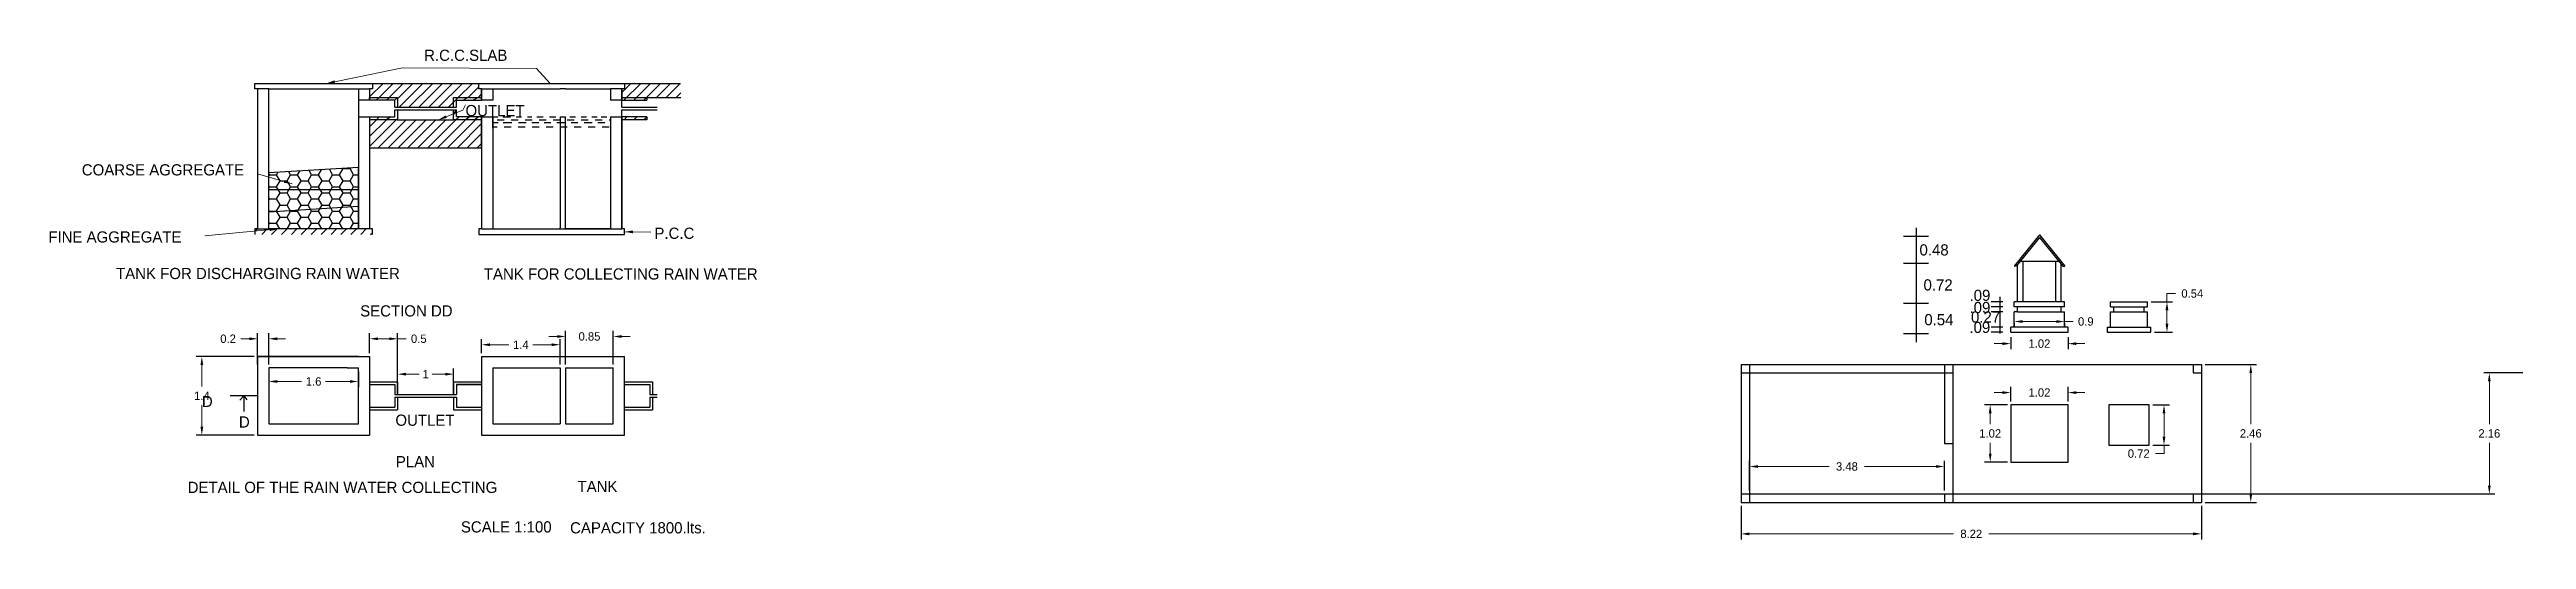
# Model space of a CAD drawing. Header units: inches. Extents: x -100 to 1476, y -184 to 112.
# Drawn here: x 129.7 to 173.92, y -11.1 to -2.35 of the extents above; entities that cross this region are included whole.
import ezdxf

# ---------------------------------------------------------------- set-up
doc = ezdxf.new("R2010")
doc.units = ezdxf.units.IN
doc.header["$MEASUREMENT"] = 0
doc.header["$PDMODE"] = 66
doc.dimstyles.get("Standard").update_dxf_attribs({"dimtxt": 0.15, "dimasz": 0.15, "dimexe": 0.1, "dimexo": 0.0625, "dimgap": 0.09, "dimtad": 0, "dimtih": 1, "dimtoh": 1, "dimdec": 4, "dimdsep": 46, "dimtxsty": 'Standard', "dimcen": 0.09, "dimadec": 0, "dimazin": 0, "dimtfac": 1, "dimtdec": 4, "dimtofl": 0, "dimtmove": 0, "dimatfit": 3, "dimfxl": 0, "dimtolj": 1, "dimtzin": 0, "dimlwd": 15, "dimarcsym": 0})
pattern_1 = [(45, (24.31968, -43.2292), (-0.08838835, 0.08838835), [])]

msp = doc.modelspace()

# ---------------------------------------------------------------- texts
at = {"char_height": 0.2, "width": 7.7878955, "attachment_point": 1}
for s, insert in [('R.C.C.SLAB', (136.39118, -2.35039)), ('OUTLET', (137.12993, -3.33783)), ('COARSE AGGREGATE', (130.27978, -4.39625)), ('FINE AGGREGATE', (129.68181, -5.59451)), ('P.C.C', (140.50257, -5.52831)), ('TANK FOR DISCHARGING RAIN WATER', (130.89154, -6.24701)), ('TANK FOR COLLECTING RAIN WATER', (137.45728, -6.25514)), ('SECTION DD', (135.24973, -6.91507)), ('D', (132.42337, -8.53219)), ('D', (133.08474, -8.89893)), ('OUTLET', (135.87825, -8.86695)), ('PLAN', (135.88609, -9.60753)), ('PLAN', (135.88609, -9.60753)), ('PLAN', (135.88609, -9.60753)), ('DETAIL OF THE RAIN WATER COLLECTING ', (132.16966, -10.06649)), ('TANK', (139.12963, -10.05119)), ('SCALE 1:100', (137.04743, -10.77232)), ('CAPACITY 1800.lts.', (138.997, -10.78843))]:
    msp.add_mtext(s, dxfattribs=dict(at, insert=insert))
at = {"color": 0, "linetype": 'ByBlock', "char_height": 0.2, "width": 0.9041267, "attachment_point": 1}
for s, insert in [('{\\fVani|b0|i0|c0|p34;0.48}', (163.08775, -5.82555)), ('{\\fVani|b0|i0|c0|p34;0.72}', (163.15963, -6.45094)), ('{\\fVani|b0|i0|c0|p34;0.54}', (163.17401, -7.07107)), ('{\\fVani|b0|i0|c0|p34;.09}', (163.98091, -6.63705)), ('{\\fVani|b0|i0|c0|p34;.09}', (163.98091, -6.85474)), ('{\\fVani|b0|i0|c0|p34;.09}', (163.98091, -6.85474)), ('{\\fVani|b0|i0|c0|p34;.09}', (163.98091, -6.85474)), ('{\\fVani|b0|i0|c0|p34;0.27}', (164.00725, -7.02396)), ('{\\fVani|b0|i0|c0|p34;.09}', (163.97901, -7.20901))]:
    msp.add_mtext(s, dxfattribs=dict(at, insert=insert))

# ---------------------------------------------------------------- blocks, each defined once
blk = doc.blocks.new('*D198')
at = {"color": 0, "linetype": 'ByBlock', "lineweight": -2, "transparency": 16777216}
for p, q in [((159.902, -10.496), (159.902, -11.097)), ((168.122, -10.496), (168.122, -11.097))]:
    blk.add_line(p, q, dxfattribs=at)
at = {"color": 0, "linetype": 'ByBlock', "lineweight": 15, "transparency": 16777216}
for p, q in [((160.052, -10.997), (163.697, -10.997)), ((167.972, -10.997), (164.327, -10.997))]:
    blk.add_line(p, q, dxfattribs=at)
at = {"color": 0, "linetype": 'ByBlock', "transparency": 16777216}
for points in [[(160.052, -10.972), (160.052, -11.022), (159.902, -10.997)], [(167.972, -10.972), (167.972, -11.022), (168.122, -10.997)]]:
    blk.add_solid(points, dxfattribs=at)
at = {"layer": 'Defpoints', "color": 0, "linetype": 'ByBlock', "transparency": 16777216}
for p in [(159.902, -10.434), (168.122, -10.434), (168.122, -10.997)]:
    blk.add_point(p, dxfattribs=at)
at = {"color": 0, "linetype": 'ByBlock', "transparency": 16777216, "insert": (164.012, -10.997), "char_height": 0.15, "attachment_point": 5}
blk.add_mtext('\\A1;8.22', dxfattribs=at)
blk = doc.blocks.new('*D199')
at = {"color": 0, "linetype": 'ByBlock', "lineweight": -2, "transparency": 16777216}
for p, q in [((168.185, -7.974), (169.102, -7.974)), ((168.185, -10.434), (169.102, -10.434))]:
    blk.add_line(p, q, dxfattribs=at)
at = {"color": 0, "linetype": 'ByBlock', "lineweight": 15, "transparency": 16777216}
for p, q in [((169.002, -8.124), (169.002, -9.039)), ((169.002, -10.284), (169.002, -9.369))]:
    blk.add_line(p, q, dxfattribs=at)
at = {"color": 0, "linetype": 'ByBlock', "transparency": 16777216}
for points in [[(168.977, -8.124), (169.027, -8.124), (169.002, -7.974)], [(168.977, -10.284), (169.027, -10.284), (169.002, -10.434)]]:
    blk.add_solid(points, dxfattribs=at)
at = {"layer": 'Defpoints', "color": 0, "linetype": 'ByBlock', "transparency": 16777216}
for p in [(168.122, -7.974), (168.122, -10.434), (169.002, -10.434)]:
    blk.add_point(p, dxfattribs=at)
at = {"color": 0, "linetype": 'ByBlock', "transparency": 16777216, "insert": (169.002, -9.204), "char_height": 0.15, "attachment_point": 5}
blk.add_mtext('\\A1;2.46', dxfattribs=at)
blk = doc.blocks.new('*D200')
at = {"color": 0, "linetype": 'ByBlock', "lineweight": -2, "transparency": 16777216}
for p, q in [((160.052, -10.221), (160.052, -9.694)), ((163.532, -10.221), (163.532, -9.694))]:
    blk.add_line(p, q, dxfattribs=at)
at = {"color": 0, "linetype": 'ByBlock', "lineweight": 15, "transparency": 16777216}
for p, q in [((160.202, -9.794), (161.477, -9.794)), ((163.382, -9.794), (162.107, -9.794))]:
    blk.add_line(p, q, dxfattribs=at)
at = {"color": 0, "linetype": 'ByBlock', "transparency": 16777216}
for points in [[(160.202, -9.769), (160.202, -9.819), (160.052, -9.794)], [(163.382, -9.769), (163.382, -9.819), (163.532, -9.794)]]:
    blk.add_solid(points, dxfattribs=at)
at = {"layer": 'Defpoints', "color": 0, "linetype": 'ByBlock', "transparency": 16777216}
for p in [(163.532, -9.794), (160.052, -10.284), (163.532, -10.284)]:
    blk.add_point(p, dxfattribs=at)
at = {"color": 0, "linetype": 'ByBlock', "transparency": 16777216, "insert": (161.792, -9.794), "char_height": 0.15, "attachment_point": 5}
blk.add_mtext('\\A1;3.48', dxfattribs=at)
blk = doc.blocks.new('*D201')
at = {"color": 0, "linetype": 'ByBlock', "lineweight": -2, "transparency": 16777216}
for p, q in [((173.861, -8.124), (173.161, -8.124)), ((163.515, -10.284), (173.361, -10.284))]:
    blk.add_line(p, q, dxfattribs=at)
at = {"color": 0, "linetype": 'ByBlock', "lineweight": 15, "transparency": 16777216}
for p, q in [((173.261, -8.274), (173.261, -9.039)), ((173.261, -10.134), (173.261, -9.369))]:
    blk.add_line(p, q, dxfattribs=at)
at = {"color": 0, "linetype": 'ByBlock', "transparency": 16777216}
for points in [[(173.236, -8.274), (173.286, -8.274), (173.261, -8.124)], [(173.236, -10.134), (173.286, -10.134), (173.261, -10.284)]]:
    blk.add_solid(points, dxfattribs=at)
at = {"layer": 'Defpoints', "color": 0, "linetype": 'ByBlock', "transparency": 16777216}
for p in [(173.924, -8.124), (163.452, -10.284), (173.261, -10.284)]:
    blk.add_point(p, dxfattribs=at)
at = {"color": 0, "linetype": 'ByBlock', "transparency": 16777216, "insert": (173.261, -9.204), "char_height": 0.15, "attachment_point": 5}
blk.add_mtext('\\A1;2.16', dxfattribs=at)
blk = doc.blocks.new('*D202')
at = {"color": 0, "linetype": 'ByBlock', "lineweight": -2, "transparency": 16777216}
for p, q in [((164.719, -8.631), (164.719, -8.374)), ((165.739, -8.631), (165.739, -8.374))]:
    blk.add_line(p, q, dxfattribs=at)
at = {"color": 0, "linetype": 'ByBlock', "lineweight": 15, "transparency": 16777216}
for p, q in [((164.569, -8.474), (164.419, -8.474)), ((165.889, -8.474), (166.039, -8.474))]:
    blk.add_line(p, q, dxfattribs=at)
at = {"color": 0, "linetype": 'ByBlock', "transparency": 16777216}
for points in [[(164.569, -8.449), (164.569, -8.499), (164.719, -8.474)], [(165.889, -8.449), (165.889, -8.499), (165.739, -8.474)]]:
    blk.add_solid(points, dxfattribs=at)
at = {"layer": 'Defpoints', "color": 0, "linetype": 'ByBlock', "transparency": 16777216}
for p in [(164.719, -8.694), (165.739, -8.474), (165.739, -8.694)]:
    blk.add_point(p, dxfattribs=at)
at = {"color": 0, "linetype": 'ByBlock', "transparency": 16777216, "insert": (165.229, -8.474), "char_height": 0.15, "attachment_point": 5}
blk.add_mtext('\\A1;1.02', dxfattribs=at)
blk = doc.blocks.new('*D203')
at = {"color": 0, "linetype": 'ByBlock', "lineweight": -2, "transparency": 16777216}
for p, q in [((164.657, -8.694), (164.25, -8.694)), ((164.657, -9.714), (164.25, -9.714))]:
    blk.add_line(p, q, dxfattribs=at)
at = {"color": 0, "linetype": 'ByBlock', "lineweight": 15, "transparency": 16777216}
for p, q in [((164.35, -8.844), (164.35, -9.039)), ((164.35, -9.564), (164.35, -9.369))]:
    blk.add_line(p, q, dxfattribs=at)
at = {"color": 0, "linetype": 'ByBlock', "transparency": 16777216}
for points in [[(164.325, -8.844), (164.375, -8.844), (164.35, -8.694)], [(164.325, -9.564), (164.375, -9.564), (164.35, -9.714)]]:
    blk.add_solid(points, dxfattribs=at)
at = {"layer": 'Defpoints', "color": 0, "linetype": 'ByBlock', "transparency": 16777216}
for p in [(164.719, -8.694), (164.35, -9.714), (164.719, -9.714)]:
    blk.add_point(p, dxfattribs=at)
at = {"color": 0, "linetype": 'ByBlock', "transparency": 16777216, "insert": (164.35, -9.204), "char_height": 0.15, "attachment_point": 5}
blk.add_mtext('\\A1;1.02', dxfattribs=at)
blk = doc.blocks.new('*D204')
at = {"color": 0, "linetype": 'ByBlock', "lineweight": -2, "transparency": 16777216}
for p, q in [((167.251, -8.694), (167.553, -8.694)), ((167.251, -9.414), (167.553, -9.414))]:
    blk.add_line(p, q, dxfattribs=at)
at = {"color": 0, "linetype": 'ByBlock', "lineweight": 15, "transparency": 16777216}
for p, q in [((167.453, -8.844), (167.453, -9.264)), ((167.453, -9.564), (167.303, -9.564)), ((167.453, -9.414), (167.453, -9.564))]:
    blk.add_line(p, q, dxfattribs=at)
at = {"color": 0, "linetype": 'ByBlock', "transparency": 16777216}
for points in [[(167.428, -8.844), (167.478, -8.844), (167.453, -8.694)], [(167.428, -9.264), (167.478, -9.264), (167.453, -9.414)]]:
    blk.add_solid(points, dxfattribs=at)
at = {"layer": 'Defpoints', "color": 0, "linetype": 'ByBlock', "transparency": 16777216}
for p in [(167.189, -8.694), (167.189, -9.414), (167.453, -9.414)]:
    blk.add_point(p, dxfattribs=at)
at = {"color": 0, "linetype": 'ByBlock', "transparency": 16777216, "insert": (167.001, -9.564), "char_height": 0.15, "attachment_point": 5}
blk.add_mtext('\\A1;0.72', dxfattribs=at)
blk = doc.blocks.new('*D205')
at = {"color": 0, "linetype": 'ByBlock', "lineweight": -2, "transparency": 16777216}
for p, q in [((164.719, -7.482), (164.719, -7.7)), ((165.739, -7.482), (165.739, -7.7))]:
    blk.add_line(p, q, dxfattribs=at)
at = {"color": 0, "linetype": 'ByBlock', "lineweight": 15, "transparency": 16777216}
for p, q in [((164.569, -7.6), (164.419, -7.6)), ((165.889, -7.6), (166.039, -7.6))]:
    blk.add_line(p, q, dxfattribs=at)
at = {"color": 0, "linetype": 'ByBlock', "transparency": 16777216}
for points in [[(164.569, -7.575), (164.569, -7.625), (164.719, -7.6)], [(165.889, -7.575), (165.889, -7.625), (165.739, -7.6)]]:
    blk.add_solid(points, dxfattribs=at)
at = {"layer": 'Defpoints', "color": 0, "linetype": 'ByBlock', "transparency": 16777216}
for p in [(164.719, -7.42), (165.739, -7.42), (165.739, -7.6)]:
    blk.add_point(p, dxfattribs=at)
at = {"color": 0, "linetype": 'ByBlock', "transparency": 16777216, "insert": (165.229, -7.6), "char_height": 0.15, "attachment_point": 5}
blk.add_mtext('\\A1;1.02', dxfattribs=at)
blk = doc.blocks.new('*D206')
at = {"color": 0, "linetype": 'ByBlock', "lineweight": -2, "transparency": 16777216}
for p, q in [((164.779, -7.232), (164.779, -7.305)), ((165.679, -7.232), (165.679, -7.305))]:
    blk.add_line(p, q, dxfattribs=at)
at = {"color": 0, "linetype": 'ByBlock', "lineweight": 15, "transparency": 16777216}
for p, q in [((164.929, -7.205), (165.529, -7.205)), ((165.679, -7.205), (165.829, -7.205))]:
    blk.add_line(p, q, dxfattribs=at)
at = {"color": 0, "linetype": 'ByBlock', "transparency": 16777216}
for points in [[(164.929, -7.18), (164.929, -7.23), (164.779, -7.205)], [(165.529, -7.18), (165.529, -7.23), (165.679, -7.205)]]:
    blk.add_solid(points, dxfattribs=at)
at = {"layer": 'Defpoints', "color": 0, "linetype": 'ByBlock', "transparency": 16777216}
for p in [(164.779, -7.17), (165.679, -7.17), (165.679, -7.205)]:
    blk.add_point(p, dxfattribs=at)
at = {"color": 0, "linetype": 'ByBlock', "transparency": 16777216, "insert": (166.057, -7.205), "char_height": 0.15, "attachment_point": 5}
blk.add_mtext('\\A1;0.9', dxfattribs=at)
blk = doc.blocks.new('*D207')
at = {"color": 0, "linetype": 'ByBlock', "lineweight": -2, "transparency": 16777216}
for p, q in [((167.221, -6.855), (167.606, -6.855)), ((167.281, -7.395), (167.606, -7.395))]:
    blk.add_line(p, q, dxfattribs=at)
at = {"color": 0, "linetype": 'ByBlock', "lineweight": 15, "transparency": 16777216}
for p, q in [((167.506, -6.855), (167.506, -6.705)), ((167.506, -6.705), (167.656, -6.705)), ((167.506, -7.245), (167.506, -7.005))]:
    blk.add_line(p, q, dxfattribs=at)
at = {"color": 0, "linetype": 'ByBlock', "transparency": 16777216}
for points in [[(167.481, -7.005), (167.531, -7.005), (167.506, -6.855)], [(167.481, -7.245), (167.531, -7.245), (167.506, -7.395)]]:
    blk.add_solid(points, dxfattribs=at)
at = {"layer": 'Defpoints', "color": 0, "linetype": 'ByBlock', "transparency": 16777216}
for p in [(167.159, -6.855), (167.506, -6.855), (167.219, -7.395)]:
    blk.add_point(p, dxfattribs=at)
at = {"color": 0, "linetype": 'ByBlock', "transparency": 16777216, "insert": (167.958, -6.705), "char_height": 0.15, "attachment_point": 5}
blk.add_mtext('\\A1;0.54', dxfattribs=at)
blk = doc.blocks.new('*D417')
at = {"color": 0, "lineweight": -2, "transparency": 16777216}
for p, q in [((133.356, -7.832), (132.323, -7.832)), ((133.356, -9.232), (132.323, -9.232))]:
    blk.add_line(p, q, dxfattribs=at)
at = {"color": 0, "lineweight": 15, "transparency": 16777216}
for p, q in [((132.423, -7.982), (132.423, -8.367)), ((132.423, -9.082), (132.423, -8.697))]:
    blk.add_line(p, q, dxfattribs=at)
at = {"color": 0, "linetype": 'ByBlock', "lineweight": 18, "ltscale": 3, "transparency": 16777216}
for points in [[(132.448, -7.982), (132.398, -7.982), (132.423, -7.832)], [(132.398, -9.082), (132.448, -9.082), (132.423, -9.232)]]:
    blk.add_solid(points, dxfattribs=at)
at = {"layer": 'Defpoints', "color": 0, "linetype": 'ByBlock', "lineweight": 18, "transparency": 16777216}
for p in [(133.418, -7.832), (132.423, -9.232), (133.418, -9.232)]:
    blk.add_point(p, dxfattribs=at)
at = {"color": 0, "linetype": 'ByBlock', "ltscale": 3, "transparency": 16777216, "insert": (132.423, -8.532), "char_height": 0.15, "attachment_point": 5}
blk.add_mtext('\\A1;1.4', dxfattribs=at)
blk = doc.blocks.new('*D418')
at = {"color": 0, "lineweight": 15, "transparency": 16777216}
for p, q in [((133.268, -7.513), (133.118, -7.513)), ((133.768, -7.513), (133.918, -7.513))]:
    blk.add_line(p, q, dxfattribs=at)
at = {"color": 0, "lineweight": -2, "transparency": 16777216}
for p, q in [((133.418, -7.97), (133.418, -7.413)), ((133.618, -7.97), (133.618, -7.413))]:
    blk.add_line(p, q, dxfattribs=at)
at = {"color": 0, "linetype": 'ByBlock', "lineweight": 18, "ltscale": 3, "transparency": 16777216}
for points in [[(133.268, -7.538), (133.268, -7.488), (133.418, -7.513)], [(133.768, -7.488), (133.768, -7.538), (133.618, -7.513)]]:
    blk.add_solid(points, dxfattribs=at)
at = {"layer": 'Defpoints', "color": 0, "linetype": 'ByBlock', "lineweight": 18, "transparency": 16777216}
for p in [(133.418, -7.513), (133.418, -8.032), (133.618, -8.032)]:
    blk.add_point(p, dxfattribs=at)
at = {"color": 0, "linetype": 'ByBlock', "ltscale": 3, "transparency": 16777216, "insert": (132.891, -7.513), "char_height": 0.15, "attachment_point": 5}
blk.add_mtext('\\A1;0.2', dxfattribs=at)
blk = doc.blocks.new('*D419')
at = {"color": 0, "lineweight": -2, "transparency": 16777216}
for p, q in [((133.618, -8.032), (133.618, -8.376)), ((135.218, -8.095), (135.218, -8.376))]:
    blk.add_line(p, q, dxfattribs=at)
at = {"color": 0, "lineweight": 15, "transparency": 16777216}
for p, q in [((133.768, -8.276), (134.203, -8.276)), ((135.068, -8.276), (134.633, -8.276))]:
    blk.add_line(p, q, dxfattribs=at)
at = {"color": 0, "linetype": 'ByBlock', "lineweight": 18, "ltscale": 3, "transparency": 16777216}
for points in [[(133.768, -8.251), (133.768, -8.301), (133.618, -8.276)], [(135.068, -8.301), (135.068, -8.251), (135.218, -8.276)]]:
    blk.add_solid(points, dxfattribs=at)
at = {"layer": 'Defpoints', "color": 0, "linetype": 'ByBlock', "lineweight": 18, "transparency": 16777216}
for p in [(133.618, -7.97), (135.218, -8.032), (135.218, -8.276)]:
    blk.add_point(p, dxfattribs=at)
at = {"color": 0, "linetype": 'ByBlock', "ltscale": 3, "transparency": 16777216, "insert": (134.418, -8.276), "char_height": 0.15, "attachment_point": 5}
blk.add_mtext('\\A1;1.6', dxfattribs=at)
blk = doc.blocks.new('*D420')
at = {"color": 0, "lineweight": -2, "transparency": 16777216}
for p, q in [((135.418, -7.77), (135.418, -7.413)), ((135.918, -8.22), (135.918, -7.413))]:
    blk.add_line(p, q, dxfattribs=at)
at = {"color": 0, "lineweight": 15, "transparency": 16777216}
for p, q in [((135.568, -7.513), (135.768, -7.513)), ((135.918, -7.513), (136.068, -7.513))]:
    blk.add_line(p, q, dxfattribs=at)
at = {"color": 0, "linetype": 'ByBlock', "lineweight": 18, "ltscale": 3, "transparency": 16777216}
for points in [[(135.568, -7.488), (135.568, -7.538), (135.418, -7.513)], [(135.768, -7.538), (135.768, -7.488), (135.918, -7.513)]]:
    blk.add_solid(points, dxfattribs=at)
at = {"layer": 'Defpoints', "color": 0, "linetype": 'ByBlock', "lineweight": 18, "transparency": 16777216}
for p in [(135.918, -7.513), (135.418, -7.832), (135.918, -8.282)]:
    blk.add_point(p, dxfattribs=at)
at = {"color": 0, "linetype": 'ByBlock', "ltscale": 3, "transparency": 16777216, "insert": (136.296, -7.513), "char_height": 0.15, "attachment_point": 5}
blk.add_mtext('\\A1;0.5', dxfattribs=at)
blk = doc.blocks.new('*D421')
at = {"color": 0, "lineweight": -2, "transparency": 16777216}
for p, q in [((135.918, -8.495), (135.918, -8.045)), ((136.918, -8.495), (136.918, -8.045))]:
    blk.add_line(p, q, dxfattribs=at)
at = {"color": 0, "lineweight": 15, "transparency": 16777216}
for p, q in [((136.068, -8.145), (136.303, -8.145)), ((136.768, -8.145), (136.533, -8.145))]:
    blk.add_line(p, q, dxfattribs=at)
at = {"color": 0, "linetype": 'ByBlock', "lineweight": 18, "ltscale": 3, "transparency": 16777216}
for points in [[(136.068, -8.12), (136.068, -8.17), (135.918, -8.145)], [(136.768, -8.17), (136.768, -8.12), (136.918, -8.145)]]:
    blk.add_solid(points, dxfattribs=at)
at = {"layer": 'Defpoints', "color": 0, "linetype": 'ByBlock', "lineweight": 18, "transparency": 16777216}
for p in [(136.918, -8.145), (135.918, -8.557), (136.918, -8.557)]:
    blk.add_point(p, dxfattribs=at)
at = {"color": 0, "linetype": 'ByBlock', "ltscale": 3, "transparency": 16777216, "insert": (136.418, -8.145), "char_height": 0.15, "attachment_point": 5}
blk.add_mtext('\\A1;1', dxfattribs=at)
blk = doc.blocks.new('*D422')
at = {"color": 0, "lineweight": -2, "transparency": 16777216}
for p, q in [((137.418, -7.77), (137.418, -7.519)), ((138.818, -7.97), (138.818, -7.519))]:
    blk.add_line(p, q, dxfattribs=at)
at = {"color": 0, "lineweight": 15, "transparency": 16777216}
for p, q in [((137.568, -7.619), (137.903, -7.619)), ((138.668, -7.619), (138.333, -7.619))]:
    blk.add_line(p, q, dxfattribs=at)
at = {"color": 0, "linetype": 'ByBlock', "lineweight": 18, "ltscale": 3, "transparency": 16777216}
for points in [[(137.568, -7.594), (137.568, -7.644), (137.418, -7.619)], [(138.668, -7.644), (138.668, -7.594), (138.818, -7.619)]]:
    blk.add_solid(points, dxfattribs=at)
at = {"layer": 'Defpoints', "color": 0, "linetype": 'ByBlock', "lineweight": 18, "transparency": 16777216}
for p in [(137.418, -7.832), (138.818, -7.619), (138.818, -8.032)]:
    blk.add_point(p, dxfattribs=at)
at = {"color": 0, "linetype": 'ByBlock', "ltscale": 3, "transparency": 16777216, "insert": (138.118, -7.619), "char_height": 0.15, "attachment_point": 5}
blk.add_mtext('\\A1;1.4', dxfattribs=at)
blk = doc.blocks.new('*D423')
at = {"color": 0, "lineweight": 15, "transparency": 16777216}
for p, q in [((138.768, -7.472), (138.618, -7.472)), ((139.918, -7.472), (140.068, -7.472))]:
    blk.add_line(p, q, dxfattribs=at)
at = {"color": 0, "lineweight": -2, "transparency": 16777216}
for p, q in [((138.918, -7.97), (138.918, -7.372)), ((139.768, -7.97), (139.768, -7.372))]:
    blk.add_line(p, q, dxfattribs=at)
at = {"color": 0, "linetype": 'ByBlock', "lineweight": 18, "ltscale": 3, "transparency": 16777216}
for points in [[(138.768, -7.497), (138.768, -7.447), (138.918, -7.472)], [(139.918, -7.447), (139.918, -7.497), (139.768, -7.472)]]:
    blk.add_solid(points, dxfattribs=at)
at = {"layer": 'Defpoints', "color": 0, "linetype": 'ByBlock', "lineweight": 18, "transparency": 16777216}
for p in [(139.768, -7.472), (138.918, -8.032), (139.768, -8.032)]:
    blk.add_point(p, dxfattribs=at)
at = {"color": 0, "linetype": 'ByBlock', "ltscale": 3, "transparency": 16777216, "insert": (139.343, -7.472), "char_height": 0.15, "attachment_point": 5}
blk.add_mtext('\\A1;0.85', dxfattribs=at)

# ---------------------------------------------------------------- dimensions: what is measured, and where the dimension line sits
at = {"color": 0, "linetype": 'ByBlock'}
for base, p1, p2, picture, middle in [((167.50573, -6.85464), (167.21887, -7.39464), (167.15887, -6.85464), '*D207', (167.95823, -6.70464)), ((173.26076, -10.28383), (173.92373, -8.12383), (163.45216, -10.28383), '*D201', (173.26076, -9.20383)), ((169.00177, -10.43383), (168.12216, -7.97383), (168.12216, -10.43383), '*D199', (169.00177, -9.20383)), ((164.35019, -9.71383), (164.71928, -8.69383), (164.71928, -9.71383), '*D203', (164.35019, -9.20383)), ((167.45329, -9.41383), (167.18887, -8.69383), (167.18887, -9.41383), '*D204', (167.00079, -9.56383))]:
    dim = msp.add_linear_dim(base=base, p1=p1, p2=p2, angle=90, dimstyle='Standard', dxfattribs=at)
    dim.commit()
    dim.dimension.update_dxf_attribs({"geometry": picture, "text_midpoint": middle})
at = {"color": 0}
for base, p1, p2, picture, middle in [((133.41802, -7.51344), (133.61802, -8.03219), (133.41802, -8.03219), '*D418', (132.89052, -7.51344)), ((135.91802, -7.51344), (135.41802, -7.83219), (135.91802, -8.28219), '*D420', (136.29552, -7.51344)), ((139.76802, -7.47176), (138.91802, -8.03219), (139.76802, -8.03219), '*D423', (139.34302, -7.47176)), ((138.81802, -7.61884), (137.41802, -7.83219), (138.81802, -8.03219), '*D422', (138.11802, -7.61884)), ((135.21802, -8.27629), (133.61802, -7.96969), (135.21802, -8.03219), '*D419', (134.41802, -8.27629)), ((136.91802, -8.145), (135.91802, -8.55719), (136.91802, -8.55719), '*D421', (136.41802, -8.145))]:
    dim = msp.add_linear_dim(base=base, p1=p1, p2=p2, dimstyle='Standard', dxfattribs=at)
    dim.commit()
    dim.dimension.update_dxf_attribs({"geometry": picture, "text_midpoint": middle})
at = {"color": 0, "linetype": 'ByBlock'}
for base, p1, p2, picture, middle in [((165.73928, -7.59958), (164.71928, -7.41975), (165.73928, -7.41975), '*D205', (165.22928, -7.59958)), ((165.67928, -7.20518), (164.77928, -7.16964), (165.67928, -7.16964), '*D206', (166.05678, -7.20518)), ((165.73928, -8.47382), (164.71928, -8.69383), (165.73928, -8.69383), '*D202', (165.22928, -8.47382)), ((163.53216, -9.79376), (160.05216, -10.28383), (163.53216, -10.28383), '*D200', (161.79216, -9.79376)), ((168.12216, -10.99704), (159.90216, -10.43383), (168.12216, -10.43383), '*D198', (164.01216, -10.99704))]:
    dim = msp.add_linear_dim(base=base, p1=p1, p2=p2, dimstyle='Standard', dxfattribs=at)
    dim.commit()
    dim.dimension.update_dxf_attribs({"geometry": picture, "text_midpoint": middle})
at = {"color": 0}
dim = msp.add_linear_dim(base=(132.42337, -9.23219), p1=(133.41802, -7.83219), p2=(133.41802, -9.23219), angle=90, dimstyle='Standard', dxfattribs=at)
dim.commit()
dim.dimension.update_dxf_attribs({"geometry": '*D417', "text_midpoint": (132.42337, -8.53219)})

# ---------------------------------------------------------------- hatches: boundary and pattern name
h = msp.add_hatch()
h.set_pattern_fill('ANSI31', color=0, style=0)
h.set_pattern_definition(pattern_1)
h.paths.add_polyline_path([(137.41802, -3.60225), (136.91802, -3.60225), (135.91802, -3.60225), (135.41802, -3.60225), (135.41802, -4.10225), (137.41802, -4.10225)])
h.paths.add_polyline_path([(137.41802, -3.05225), (137.36802, -3.05225), (137.36802, -2.95225), (135.46863, -2.95225), (135.46863, -3.05225), (135.41802, -3.05225), (135.41802, -3.20225), (135.86802, -3.20225), (135.91802, -3.20225), (135.91802, -3.37725), (136.59565, -3.37725), (136.91802, -3.37725), (136.91802, -3.20225), (137.41802, -3.20225)])
h = msp.add_hatch()
h.set_pattern_fill('ANSI31', color=0, style=0)
h.set_pattern_definition(pattern_1)
h.paths.add_polyline_path([(140.97125, -2.95225), (139.96802, -2.95225), (139.96802, -3.05225), (139.91802, -3.05225), (139.91802, -3.20225), (140.36802, -3.20225), (140.97125, -3.20225)])
h.paths.add_polyline_path([(140.36802, -3.20225), (139.91802, -3.20225), (139.91802, -3.25225), (140.36802, -3.25225)])
h.paths.add_polyline_path([(140.36802, -3.55225), (139.91802, -3.55225), (139.91802, -3.60225), (140.36802, -3.60225)])
h = msp.add_hatch()
h.set_pattern_fill('DASH', color=0, style=0)
h.set_pattern_definition([(0, (24.31968, -43.2292), (0.125, 0.125), [0.125, -0.125])])
h.paths.add_polyline_path([(138.81802, -3.55225), (137.61802, -3.55225), (137.61802, -3.75225), (138.81802, -3.75225)])
h.paths.add_polyline_path([(139.71802, -3.55225), (138.91802, -3.55225), (138.91802, -3.75225), (139.71802, -3.75225)])
h.paths.add_polyline_path([(138.91802, -3.55225), (138.81802, -3.55225), (138.81802, -3.75225), (138.91802, -3.75225)])
h = msp.add_hatch()
h.set_pattern_fill('HONEY', color=0, style=0)
h.set_pattern_definition([(0, (24.31968, -43.2292), (0.1875, 0.108253175), [0.125, -0.25]), (120, (24.31968, -43.2292), (-0.1875, 0.10825318), [0.125, -0.25]), (60, (24.31968, -43.2292), (4e-10, 0.21650635), [-0.25, 0.125])])
h.paths.add_polyline_path([(135.21802, -5.15225), (133.61802, -5.25225), (133.61802, -5.55225), (135.21802, -5.55225)])
h.paths.add_polyline_path([(135.21802, -4.85225), (133.61802, -4.85225), (133.61802, -5.25225), (135.21802, -5.15225)])
h.paths.add_polyline_path([(135.21802, -4.45225), (133.61802, -4.55225), (133.61802, -4.85225), (135.21802, -4.85225)])
h = msp.add_hatch()
h.set_pattern_fill('ANSI31', color=0, style=0)
h.set_pattern_definition(pattern_1)
h.paths.add_polyline_path([(135.46802, -5.55225), (135.41802, -5.55225), (135.21802, -5.55225), (133.61802, -5.55225), (133.41802, -5.55225), (133.36802, -5.55225), (133.36802, -5.65225), (135.41802, -5.65225), (135.46802, -5.65225)])

# ---------------------------------------------------------------- linework, layer by layer
at = {"color": 0}
for p, q in [((133.36802, -3.05225), (133.36802, -2.95225)), ((133.36802, -2.95225), (135.41863, -2.95225)), ((133.41802, -3.05225), (133.36802, -3.05225)), ((133.61802, -3.05225), (133.41802, -3.05225)), ((133.41802, -3.05225), (133.41802, -5.55225)), ((133.61802, -3.05225), (135.21802, -3.05225)), ((133.61802, -5.55225), (133.61802, -3.05225)), ((135.21802, -3.05225), (135.21802, -5.55225)), ((135.21802, -3.05225), (135.41802, -3.05225)), ((135.41802, -3.05225), (135.41802, -3.25225)), ((135.46863, -3.05225), (135.41802, -3.05225)), ((135.41802, -3.05225), (135.41802, -3.25225)), ((135.41863, -2.95225), (135.46863, -2.95225)), ((135.46863, -2.95225), (135.46863, -3.05225)), ((135.46863, -2.95225), (137.36802, -2.95225)), ((137.36802, -3.05225), (137.36802, -2.95225)), ((137.36802, -2.95225), (139.91802, -2.95225)), ((137.41802, -3.05225), (137.36802, -3.05225)), ((137.41802, -3.25225), (137.41802, -3.05225)), ((137.41802, -3.05225), (137.41802, -3.25225)), ((137.41802, -3.05225), (137.61802, -3.05225)), ((137.41802, -3.05225), (138.81802, -3.05225)), ((137.61802, -3.05225), (137.61802, -3.25225)), ((137.61802, -3.05225), (137.61802, -3.25225)), ((138.3946, -2.68351), (138.64302, -2.95225)), ((138.91802, -3.05225), (138.81802, -3.05225)), ((138.91802, -3.05225), (139.71802, -3.05225)), ((139.71802, -3.05225), (139.71802, -3.25225)), ((139.91802, -3.05225), (139.71802, -3.05225)), ((139.91802, -2.95225), (139.96802, -2.95225)), ((139.91802, -3.37725), (139.91802, -3.05225)), ((139.96802, -3.05225), (139.91802, -3.05225)), ((139.91802, -3.05225), (139.91802, -3.25225)), ((139.96802, -2.95225), (139.96802, -3.05225)), ((139.96802, -2.95225), (140.96802, -2.95225)), ((135.41802, -3.25225), (135.21802, -3.25225)), ((135.21802, -3.25225), (135.21802, -3.55225)), ((135.41802, -3.25225), (135.41802, -3.20225)), ((135.41802, -3.20225), (135.86802, -3.20225)), ((135.86802, -3.25225), (135.41802, -3.25225)), ((135.59074, -3.20225), (135.53479, -3.25225)), ((135.77817, -3.20225), (135.71663, -3.25225)), ((135.86802, -3.20225), (135.91802, -3.20225)), ((135.91802, -3.20225), (135.86802, -3.25225)), ((135.86802, -3.37725), (135.86802, -3.25225)), ((135.86802, -3.37725), (136.59565, -3.37725)), ((135.86802, -3.55225), (135.86802, -3.42725)), ((135.86802, -3.42725), (136.59565, -3.42725)), ((135.91802, -3.20225), (135.91802, -3.37725)), ((135.91802, -3.42725), (135.91802, -3.55225)), ((136.59565, -3.37725), (136.96802, -3.37725)), ((136.59565, -3.42725), (136.96802, -3.42725)), ((136.91802, -3.37725), (136.91802, -3.20225)), ((136.91802, -3.20225), (137.41802, -3.20225)), ((136.91802, -3.28975), (137.00171, -3.20225)), ((136.91802, -3.60225), (136.91802, -3.42725)), ((136.91802, -3.51475), (136.96802, -3.42725)), ((136.96802, -3.37725), (136.96802, -3.25225)), ((136.96802, -3.25225), (137.41802, -3.25225)), ((136.96802, -3.55225), (136.96802, -3.42725)), ((137.16802, -3.20225), (137.09733, -3.25225)), ((137.35753, -3.20225), (137.26857, -3.25225)), ((137.61802, -3.25225), (137.41802, -3.25225)), ((139.91802, -3.25225), (139.71802, -3.25225)), ((139.91802, -3.20225), (140.36802, -3.20225)), ((139.91802, -3.25225), (140.36802, -3.25225)), ((139.91802, -3.37725), (140.41802, -3.37725)), ((139.91802, -5.55225), (139.91802, -3.42725)), ((139.91802, -3.42725), (140.41802, -3.42725)), ((140.36802, -3.20225), (140.36802, -3.25225)), ((140.36802, -3.20225), (140.97125, -3.20225)), ((140.41802, -3.37725), (140.5501, -3.37725)), ((140.41802, -3.42725), (140.5501, -3.42725)), ((135.21802, -3.55225), (135.41802, -3.55225)), ((135.41802, -3.55225), (135.41802, -5.55225)), ((135.41802, -3.55225), (135.86802, -3.55225)), ((135.91802, -3.60225), (135.41802, -3.60225)), ((135.41802, -3.60225), (135.41802, -4.10225)), ((135.54038, -3.60225), (135.58794, -3.55225)), ((135.70823, -3.60225), (135.78377, -3.55225)), ((135.91802, -3.55225), (135.91802, -3.60225)), ((135.91802, -3.60225), (135.91802, -3.57725)), ((135.91802, -3.60225), (136.91802, -3.60225)), ((137.41802, -3.60225), (136.91802, -3.60225)), ((136.95704, -3.60225), (137.0141, -3.55225)), ((137.41802, -3.55225), (136.96802, -3.55225)), ((137.12189, -3.60225), (137.19302, -3.55225)), ((137.28675, -3.60225), (137.35332, -3.55225)), ((137.41802, -4.10225), (137.41802, -3.55225)), ((137.41802, -3.55225), (137.41802, -5.55225)), ((137.41802, -3.55225), (137.61802, -3.55225)), ((137.61802, -3.55225), (137.61802, -5.54944)), ((137.61802, -3.75225), (137.61802, -3.55225)), ((137.61802, -3.55225), (137.70505, -3.55225)), ((137.61802, -3.65225), (137.71231, -3.65225)), ((137.7958, -3.55225), (137.93373, -3.55225)), ((137.80305, -3.65225), (137.95551, -3.65225)), ((138.03174, -3.55225), (138.12975, -3.55225)), ((138.0753, -3.65225), (138.21324, -3.65225)), ((138.23502, -3.55225), (138.31125, -3.55225)), ((138.31488, -3.65225), (138.4383, -3.65225)), ((138.40563, -3.55225), (138.51453, -3.55225)), ((138.53268, -3.65225), (138.6561, -3.65225)), ((138.62706, -3.55225), (138.74322, -3.55225)), ((138.76137, -3.65225), (138.91802, -3.65225)), ((138.81802, -3.55225), (138.81802, -5.53252)), ((138.81802, -3.55225), (138.91802, -3.55225)), ((138.91802, -5.55225), (138.91802, -3.55225)), ((138.99369, -3.55225), (139.0917, -3.55225)), ((139.01547, -3.65225), (139.13526, -3.65225)), ((139.19334, -3.55225), (139.28772, -3.55225)), ((139.24779, -3.65225), (139.38936, -3.65225)), ((139.38573, -3.55225), (139.48011, -3.55225)), ((139.49463, -3.65225), (139.61805, -3.65225)), ((139.54908, -3.55225), (139.65072, -3.55225)), ((139.71802, -3.55225), (139.71802, -5.55225)), ((139.71802, -3.55225), (139.91802, -3.55225)), ((139.71802, -3.55225), (139.71802, -3.75225)), ((139.91802, -3.55225), (139.91802, -5.55225)), ((140.36802, -3.55225), (139.91802, -3.55225)), ((140.36802, -3.60225), (139.91802, -3.60225)), ((140.36802, -3.55225), (140.36802, -3.60225)), ((135.41802, -4.10225), (137.41802, -4.10225)), ((135.21802, -4.45225), (133.61802, -4.55225)), ((133.61802, -4.85225), (133.61802, -4.55225)), ((135.21802, -4.85225), (133.61802, -4.85225)), ((135.21802, -4.85225), (135.21802, -4.45225)), ((135.21802, -5.15225), (135.21802, -4.85225)), ((135.21802, -5.15225), (133.61802, -5.25225)), ((133.61802, -5.55225), (133.61802, -5.25225)), ((135.21802, -5.55225), (135.21802, -5.15225)), ((133.41802, -5.55225), (133.36802, -5.55225)), ((133.36802, -5.55225), (133.36802, -5.65225)), ((133.41802, -5.55225), (133.61802, -5.55225)), ((135.21802, -5.55225), (133.61802, -5.55225)), ((135.41802, -5.55225), (135.21802, -5.55225)), ((135.46802, -5.55225), (135.41802, -5.55225)), ((135.46802, -5.65225), (135.46802, -5.55225)), ((137.41802, -5.55225), (137.36802, -5.55225)), ((137.36802, -5.55225), (137.36802, -5.65225)), ((137.36802, -5.65225), (139.91802, -5.65225)), ((137.41802, -5.55225), (137.61802, -5.55225)), ((137.61802, -5.53252), (137.61802, -5.54944)), ((137.61802, -5.55225), (137.61802, -5.54944)), ((137.61802, -5.55225), (138.81802, -5.55225)), ((138.81802, -5.55225), (138.81802, -5.53252)), ((138.81802, -5.55225), (138.91802, -5.55225)), ((139.71802, -5.55225), (138.91802, -5.55225)), ((138.91802, -5.55225), (139.71802, -5.55225)), ((139.71802, -5.55225), (139.91802, -5.55225)), ((139.96802, -5.55225), (139.91802, -5.55225)), ((139.91802, -5.65225), (139.96802, -5.65225)), ((139.96802, -5.65225), (139.96802, -5.55225)), ((133.61802, -7.83219), (133.41802, -7.83219)), ((133.41802, -7.83219), (133.41802, -9.23219)), ((133.41802, -7.83219), (135.21802, -7.83219)), ((135.21802, -7.83219), (133.61802, -7.83219)), ((135.21802, -7.83219), (135.41802, -7.83219)), ((135.41802, -7.83219), (135.41802, -9.23219)), ((137.41802, -7.83219), (137.41802, -9.23219)), ((137.41802, -7.83219), (139.96802, -7.83219)), ((139.96802, -9.23219), (139.96802, -7.83219)), ((135.01802, -8.03219), (133.61802, -8.03219)), ((133.61802, -8.03219), (133.61802, -9.03219)), ((135.01802, -8.03219), (135.21802, -8.03219)), ((135.21802, -9.03219), (135.21802, -8.03219)), ((135.41802, -8.28219), (135.91802, -8.28219)), ((135.41802, -8.33219), (135.86802, -8.33219)), ((135.86802, -8.33219), (135.86802, -8.50719)), ((135.91802, -8.28219), (135.91802, -8.50719)), ((136.91802, -8.28219), (137.41802, -8.28219)), ((136.91802, -8.28219), (136.91802, -8.50719)), ((136.96802, -8.33219), (137.41802, -8.33219)), ((137.41802, -8.33219), (136.96802, -8.33219)), ((136.96802, -8.33219), (136.96802, -8.50719)), ((137.61802, -8.03219), (137.61802, -9.03219)), ((137.61802, -8.03219), (138.81802, -8.03219)), ((138.81802, -8.03219), (138.81802, -9.03219)), ((138.91802, -8.03219), (139.76802, -8.03219)), ((138.91802, -8.03219), (138.91802, -9.03219)), ((139.76802, -9.03219), (139.76802, -8.03219)), ((139.96802, -8.28219), (140.46802, -8.28219)), ((139.96802, -8.33219), (140.41802, -8.33219)), ((140.41802, -8.33219), (140.41802, -8.50719)), ((140.46802, -8.28219), (140.46802, -8.50719)), ((133.41802, -8.53219), (132.93076, -8.53219)), ((133.17439, -8.53219), (133.10213, -8.60763)), ((133.17439, -8.53219), (133.17439, -8.81203)), ((133.17439, -8.53219), (133.17439, -8.63256)), ((133.17439, -8.53219), (133.22697, -8.60264)), ((135.41802, -8.73219), (135.86802, -8.73219)), ((135.41802, -8.78219), (135.91802, -8.78219)), ((135.86802, -8.50719), (135.91802, -8.50719)), ((135.86802, -8.55719), (135.86802, -8.73219)), ((135.86802, -8.55719), (135.91802, -8.55719)), ((135.91802, -8.50719), (136.96802, -8.50719)), ((135.91802, -8.55719), (135.91802, -8.78219)), ((135.91802, -8.55719), (136.96802, -8.55719)), ((136.91802, -8.55719), (136.91802, -8.78219)), ((136.91802, -8.78219), (137.41802, -8.78219)), ((136.96802, -8.55719), (136.96802, -8.73219)), ((136.96802, -8.73219), (137.41802, -8.73219)), ((139.96802, -8.73219), (140.41802, -8.73219)), ((139.96802, -8.78219), (140.46802, -8.78219)), ((140.41802, -8.50719), (140.46802, -8.50719)), ((140.41802, -8.55719), (140.41802, -8.73219)), ((140.41802, -8.55719), (140.46802, -8.55719)), ((140.46802, -8.50719), (140.5501, -8.50719)), ((140.46802, -8.55719), (140.46802, -8.78219)), ((140.46802, -8.55719), (140.5501, -8.55719)), ((133.41802, -9.23219), (135.21802, -9.23219)), ((133.61802, -9.03219), (135.01802, -9.03219)), ((135.01802, -9.03219), (135.21802, -9.03219)), ((135.21802, -9.23219), (135.41802, -9.23219)), ((137.41802, -9.23219), (139.96802, -9.23219)), ((137.61802, -9.03219), (138.81802, -9.03219)), ((138.91802, -9.03219), (139.76802, -9.03219))]:
    msp.add_line(p, q, dxfattribs=at)
at = {"color": 0, "linetype": 'ByBlock'}
for p, q in [((162.80446, -5.67975), (163.24594, -5.67975)), ((163.03033, -5.5343), (163.03033, -7.57447)), ((165.22928, -5.65464), (164.77516, -6.21356)), ((165.22928, -5.70221), (164.81381, -6.21356)), ((165.22928, -5.65464), (165.6834, -6.21356)), ((165.22928, -5.70221), (165.64474, -6.21356)), ((162.80446, -6.15975), (163.24594, -6.15975)), ((164.83928, -6.85464), (164.83928, -6.18221)), ((165.58062, -6.13464), (164.87793, -6.13464)), ((164.93928, -6.85464), (164.93928, -6.13464)), ((165.51928, -6.85464), (165.51928, -6.13464)), ((165.61928, -6.85464), (165.61928, -6.18221)), ((164.81381, -6.21356), (164.77516, -6.21356)), ((165.64474, -6.21356), (165.6834, -6.21356)), ((162.80446, -6.87975), (163.24594, -6.87975)), ((164.57363, -6.85464), (164.36797, -6.85464)), ((164.57363, -6.94464), (164.36797, -6.94464)), ((164.57363, -7.03464), (164.36797, -7.03464)), ((164.51941, -6.76121), (164.51941, -7.42152)), ((164.51941, -6.86202), (164.51941, -6.86202)), ((165.67928, -6.85464), (164.77928, -6.85464)), ((164.77928, -6.94464), (164.77928, -6.85464)), ((165.67928, -6.94464), (164.77928, -6.94464)), ((164.77928, -7.30464), (164.77928, -7.03464)), ((164.83928, -7.03464), (164.77928, -7.03464)), ((164.77928, -7.30464), (164.77928, -7.03464)), ((164.83928, -7.03464), (164.83928, -6.94464)), ((164.83928, -7.03464), (165.67928, -7.03464)), ((165.61928, -7.03464), (165.61928, -6.94464)), ((165.67928, -6.94464), (165.67928, -6.85464)), ((165.67928, -7.30464), (165.67928, -7.03464)), ((165.67928, -7.30464), (165.67928, -7.03464)), ((166.49887, -6.85464), (167.15887, -6.85464)), ((166.49887, -6.94464), (166.49887, -6.85464)), ((166.49887, -6.94464), (167.15887, -6.94464)), ((166.49887, -7.03464), (167.15887, -7.03464)), ((166.49887, -7.30464), (166.49887, -7.03464)), ((166.55887, -7.03464), (166.55887, -6.94464)), ((167.09887, -7.03464), (167.09887, -6.94464)), ((167.15887, -6.94464), (167.15887, -6.85464)), ((167.15887, -7.30464), (167.15887, -7.03464)), ((162.80446, -7.41975), (163.24594, -7.41975)), ((164.57363, -7.30464), (164.36797, -7.30464)), ((164.57363, -7.39464), (164.36797, -7.39464)), ((164.71928, -7.39464), (164.71928, -7.30464)), ((165.73928, -7.30464), (164.71928, -7.30464)), ((164.71928, -7.39464), (165.73928, -7.39464)), ((165.73928, -7.39464), (165.73928, -7.30464)), ((166.43887, -7.30464), (167.21887, -7.30464)), ((166.43887, -7.30464), (166.43887, -7.39464)), ((166.43887, -7.39464), (167.21887, -7.39464)), ((167.21887, -7.39464), (167.21887, -7.30464)), ((159.90216, -7.97383), (159.90216, -10.43383)), ((159.90216, -7.97383), (168.12216, -7.97383)), ((159.90216, -8.12383), (163.68216, -8.12383)), ((160.05216, -7.97383), (160.05216, -10.43383)), ((163.53216, -7.97383), (163.53216, -9.38383)), ((163.68216, -7.97383), (163.68216, -9.38383)), ((167.97216, -7.97383), (167.97216, -8.12383)), ((167.97216, -8.12383), (168.12216, -8.12383)), ((168.12216, -7.97383), (168.12216, -10.43383)), ((163.53216, -9.38383), (163.68216, -9.38383)), ((163.68216, -9.38383), (163.68216, -10.28383)), ((159.90216, -10.28383), (163.68216, -10.28383)), ((159.90216, -10.43383), (168.12216, -10.43383)), ((163.53216, -10.28383), (163.53216, -10.43383)), ((163.68216, -10.28383), (163.68216, -10.43383)), ((167.97216, -10.28383), (168.12216, -10.28383)), ((167.97216, -10.28383), (167.97216, -10.43383))]:
    msp.add_line(p, q, dxfattribs=at)
for points in [[(164.71928, -9.71383), (165.73928, -9.71383), (165.73928, -8.69383), (164.71928, -8.69383)], [(166.46887, -9.41383), (167.18887, -9.41383), (167.18887, -8.69383), (166.46887, -8.69383)]]:
    msp.add_lwpolyline(points, close=True, dxfattribs=at)

msp.set_redraw_order([(e.dxf.handle, doc.entitydb.next_handle()) for e in msp.query("TEXT MTEXT ATTDEF DIMENSION ARC_DIMENSION")])  # texts and dimensions are drawn at this point

# ---------------------------------------------------------------- leaders
at = {"color": 0}
for points in [[(134.64762, -2.95225), (136.00251, -2.67418), (138.3946, -2.68351)], [(136.64551, -3.60225), (137.08063, -3.43009), (137.12993, -3.33783)], [(134.0362, -4.7459), (133.41802, -4.56475)], [(133.78368, -5.55225), (132.47524, -5.6753)], [(139.96802, -5.60225), (140.43969, -5.60741)]]:
    msp.add_leader(points, dimstyle='Standard', override={"dimgap": 0.09, "dimtad": 0}, dxfattribs=at)

doc.saveas('drawing.dxf')
